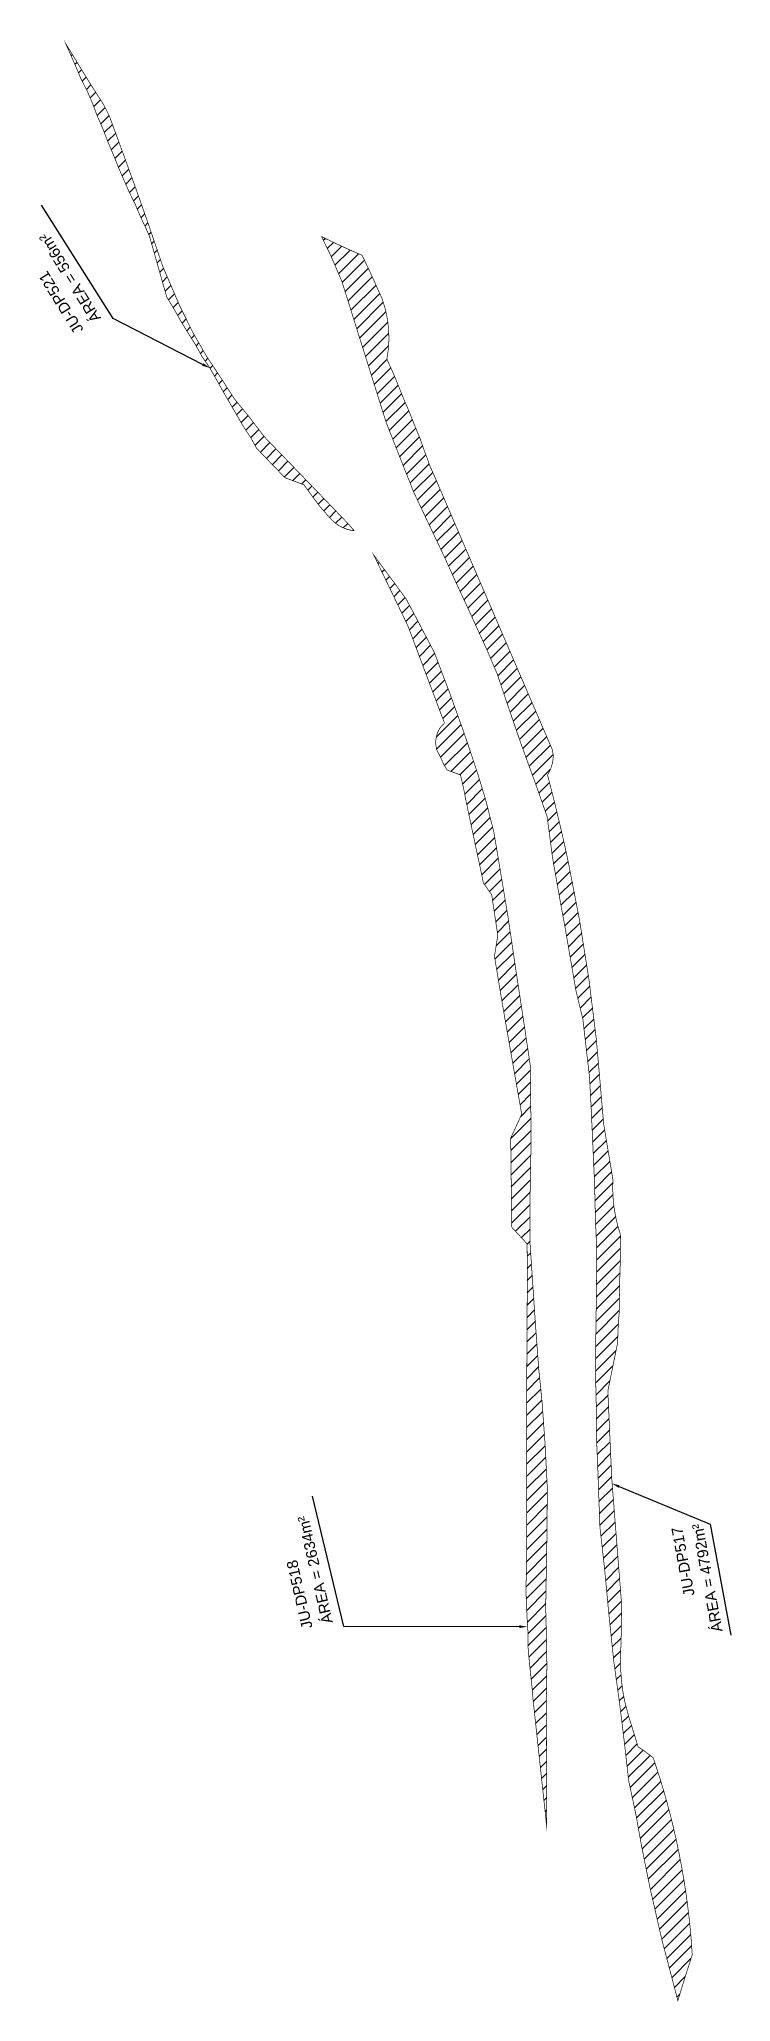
# Model space of a CAD drawing. Header units: metres. Extents: x 287051 to 328239, y 7396995 to 7466021.
# Drawn here: x 304689 to 304943, y 7438667 to 7439389 of the extents above; entities that cross this region are included whole.
import ezdxf

# ---------------------------------------------------------------- set-up
doc = ezdxf.new("R2010")
doc.units = ezdxf.units.M
doc.header["$LTSCALE"] = 10
doc.layers.add('DESAPROPRIAÇÃO', color=160, linetype='Continuous')
doc.layers.add('U-HZ-TEXTO-DESAP', color=2, linetype='Continuous')
doc.styles.add('ARIAL', font='arial.ttf')
pattern_1 = [(45, (0, 0), (-2.245064030267288, 2.245064030267288), [])]

msp = doc.modelspace()

# ---------------------------------------------------------------- texts
at = {"layer": 'U-HZ-TEXTO-DESAP', "style": 'ARIAL'}
for s, height, rotation, p in [('ÁREA = 556m²', 4, 121.8708978573662, (304711.6517178151, 7439286.281218391)), ('JU-DP521', 4, 121.8708978573662, (304705.2120049222, 7439282.100678055)), ('ÁREA = 2634m²', 4, 103.0488579326349, (304796.8238431111, 7438806.213259465, 1422)), ('ÁREA = 4792m²', 3.999999999999999, 100.5102633708316, (304940.233563364, 7438802.987824039)), ('JU-DP517', 3.999999999999999, 100.5102633708316, (304929.9651420005, 7438816.254103021)), ('JU-DP518', 4, 103.0488579326349, (304789.3797254516, 7438804.333915986, 1422))]:
    msp.add_text(s, height=height, rotation=rotation, dxfattribs=at).set_placement(p)

# ---------------------------------------------------------------- hatches: boundary and pattern name
at = {"layer": 'DESAPROPRIAÇÃO', "transparency": 33554687}
h = msp.add_hatch(dxfattribs=at)
h.set_pattern_fill('ANSI31', color=256)
h.set_pattern_definition(pattern_1)
edge = h.paths.add_edge_path()
edge.add_line((304795.622016915, 7439310.187044685), (304792.5818067419, 7439316.298105396))
edge.add_arc((304910.0059174062, 7439550.70744666), 262.1758208472187, 243.3920553818016, 247.0041308286031)
edge.add_line((304807.5830626897, 7439309.365946149), (304810.5316548058, 7439303.095121454))
edge.add_line((304810.5316548058, 7439303.095121454), (304812.6738436125, 7439298.401857998))
edge.add_line((304812.6738436125, 7439298.401857998), (304814.9789835521, 7439293.198436427))
edge.add_arc((304776.3049608999, 7439279.172454438), 41.13888913002537, 3.2632761859383095, 19.934286335702723, ccw=False)
edge.add_arc((304776.3049609069, 7439279.17245444), 41.13888912295216, -11.240267528650804, 3.2632761839021214, ccw=False)
edge.add_line((304816.6547405203, 7439271.15350916), (304818.8863096974, 7439266.285986013))
edge.add_line((304818.8863096974, 7439266.285986013), (304820.9070951653, 7439261.392029509))
edge.add_line((304820.9070951653, 7439261.392029509), (304822.8100570282, 7439256.618447552))
edge.add_line((304822.8100570282, 7439256.618447552), (304824.8591072282, 7439251.880905539))
edge.add_line((304824.8591072282, 7439251.880905539), (304826.7954297535, 7439247.028758458))
edge.add_line((304826.7954297535, 7439247.028758458), (304828.8154215005, 7439242.140349157))
edge.add_line((304828.8154215005, 7439242.140349157), (304830.5425313509, 7439237.167107209))
edge.add_line((304830.5425313509, 7439237.167107209), (304831.6956275814, 7439234.222305011))
edge.add_line((304831.6956275814, 7439234.222305011), (304832.2888691065, 7439232.302763035))
edge.add_line((304832.2888691065, 7439232.302763035), (304834.3672698489, 7439227.683413089))
edge.add_line((304834.3672698489, 7439227.683413089), (304836.4280598598, 7439222.848544802))
edge.add_line((304836.4280598598, 7439222.848544802), (304838.432631236, 7439218.197765916))
edge.add_line((304838.432631236, 7439218.197765916), (304840.529205392, 7439213.333532627))
edge.add_line((304840.529205392, 7439213.333532627), (304842.5699565053, 7439208.598813622))
edge.add_line((304842.5699565053, 7439208.598813622), (304844.5437641839, 7439204.019409175))
edge.add_line((304844.5437641839, 7439204.019409175), (304846.586165191, 7439199.280862275))
edge.add_line((304846.586165191, 7439199.280862275), (304850.1887574747, 7439190.922536735))
edge.add_line((304850.1887574747, 7439190.922536735), (304852.5691723691, 7439185.399768396))
edge.add_line((304852.5691723691, 7439185.399768396), (304854.6664382244, 7439180.533930305))
edge.add_line((304854.6664382244, 7439180.533930305), (304856.8004875247, 7439175.582751442))
edge.add_line((304856.8004875247, 7439175.582751442), (304858.862575727, 7439170.798528546))
edge.add_line((304858.862575727, 7439170.798528546), (304860.1956540337, 7439167.705671632))
edge.add_line((304860.1956540337, 7439167.705671632), (304863.030199328, 7439161.129281505))
edge.add_line((304863.030199328, 7439161.129281505), (304864.8944851282, 7439156.803977284))
edge.add_line((304864.8944851282, 7439156.803977284), (304866.8091284524, 7439152.361839252))
edge.add_line((304866.8091284524, 7439152.361839252), (304868.973965281, 7439147.339230661))
edge.add_line((304868.973965281, 7439147.339230661), (304870.9324247335, 7439142.795435425))
edge.add_line((304870.9324247335, 7439142.795435425), (304871.7800785201, 7439140.828805361))
edge.add_line((304871.7800785201, 7439140.828805361), (304872.9124798774, 7439138.201536317))
edge.add_line((304872.9124798774, 7439138.201536317), (304874.800500258, 7439133.821165817))
edge.add_line((304874.800500258, 7439133.821165817), (304876.0366299701, 7439130.953238023))
edge.add_line((304876.0366299701, 7439130.953238023), (304876.3063997331, 7439130.327348851))
edge.add_line((304876.3063997331, 7439130.327348851), (304876.5171086705, 7439129.8384859))
edge.add_line((304876.5171086705, 7439129.8384859), (304876.6163458566, 7439129.60824705))
edge.add_line((304876.6163458566, 7439129.60824705), (304876.7172384323, 7439129.374167552))
edge.add_line((304876.7172384323, 7439129.374167552), (304876.8468638512, 7439129.073425374))
edge.add_line((304876.8468638512, 7439129.073425374), (304877.042295579, 7439128.62000687))
edge.add_line((304877.042295579, 7439128.62000687), (304877.2006765002, 7439128.252549442))
edge.add_line((304877.2006765002, 7439128.252549442), (304877.3971442136, 7439127.796727362))
edge.add_line((304877.3971442136, 7439127.796727362), (304877.5509498239, 7439127.43988505))
edge.add_line((304877.5509498239, 7439127.43988505), (304877.9050808151, 7439125.453443628))
edge.add_line((304877.9050808151, 7439125.453443628), (304877.9016428827, 7439125.14335844))
edge.add_line((304877.9016428827, 7439125.14335844), (304877.8885457948, 7439124.773562456))
edge.add_line((304877.8885457948, 7439124.773562456), (304877.8666382916, 7439124.417189308))
edge.add_line((304877.8666382916, 7439124.417189308), (304877.8294847248, 7439124.00126159))
edge.add_line((304877.8294847248, 7439124.00126159), (304877.7901562661, 7439123.664191912))
edge.add_line((304877.7901562661, 7439123.664191912), (304877.750225331, 7439123.3779718))
edge.add_line((304877.750225331, 7439123.3779718), (304877.6989837206, 7439123.061289797))
edge.add_line((304877.6989837206, 7439123.061289797), (304877.6230959193, 7439122.659151667))
edge.add_line((304877.6230959193, 7439122.659151667), (304877.5500429334, 7439122.322158946))
edge.add_line((304877.5500429334, 7439122.322158946), (304877.4463140448, 7439121.900698639))
edge.add_line((304877.4463140448, 7439121.900698639), (304877.3662710164, 7439121.60882615))
edge.add_line((304877.3662710164, 7439121.60882615), (304877.2878297964, 7439121.344364516))
edge.add_line((304877.2878297964, 7439121.344364516), (304877.2147857607, 7439121.113837083))
edge.add_line((304877.2147857607, 7439121.113837083), (304877.1467783671, 7439120.910762846))
edge.add_line((304877.1467783671, 7439120.910762846), (304877.0399857824, 7439120.61094977))
edge.add_line((304877.0399857824, 7439120.61094977), (304876.8466654015, 7439120.116273668))
edge.add_line((304876.8466654015, 7439120.116273668), (304876.6257950329, 7439119.609886228))
edge.add_line((304876.6257950329, 7439119.609886228), (304876.3871907069, 7439119.116732989))
edge.add_line((304876.3871907069, 7439119.116732989), (304876.106624506, 7439118.592587501))
edge.add_line((304876.106624506, 7439118.592587501), (304875.794136948, 7439118.064905156))
edge.add_arc((304257.3872913982, 7438953.604715107), 639.9016961486215, 13.37398706551528, 14.892632257011712, ccw=False)
edge.add_arc((304245.1863032716, 7438950.782901576), 652.4245131807248, 11.987336561867892, 13.367235850090196, ccw=False)
edge.add_arc((304256.7300082061, 7438953.518828589), 640.5643566152032, 6.001999472855687, 11.962408865287387, ccw=False)
edge.add_line((304893.7829492331, 7439020.498267933), (304896.4815018129, 7438989.474099073))
edge.add_line((304896.4815018129, 7438989.474099073), (304898.9600583518, 7438974.563644117))
edge.add_line((304898.9600583518, 7438974.563644117), (304899.8833040936, 7438969.009599322))
edge.add_arc((304953.3917067049, 7438966.095905013), 53.58767362501264, 176.8831497600106, 182.6739855958319)
edge.add_arc((304953.3917066421, 7438966.095905015), 53.58767356232557, 182.6739856009542, 189.2087907787328)
edge.add_line((304900.4946858498, 7438957.520128134), (304901.0829135492, 7438954.458511708))
edge.add_arc((304953.3917065479, 7438966.095904992), 53.58767346533983, 192.5426028360058, 198.8294538847269)
edge.add_line((304902.6718594818, 7438948.80036045), (304902.5705273289, 7438943.022503103))
edge.add_line((304902.5705273289, 7438943.022503103), (304902.5496570014, 7438937.847693576))
edge.add_line((304902.5496570014, 7438937.847693576), (304902.3956392801, 7438933.05056262))
edge.add_line((304902.3956392801, 7438933.05056262), (304902.3048146477, 7438927.871833511))
edge.add_line((304902.3048146477, 7438927.871833511), (304902.1674836113, 7438920.041356061))
edge.add_line((304902.1674836113, 7438920.041356061), (304901.9430446964, 7438917.508863981))
edge.add_line((304901.9430446964, 7438917.508863981), (304901.6861160892, 7438912.697689423))
edge.add_line((304901.6861160892, 7438912.697689423), (304901.6377174798, 7438909.311370824))
edge.add_line((304901.6377174798, 7438909.311370824), (304900.1799589541, 7438902.112547384))
edge.add_line((304900.1799589541, 7438902.112547384), (304899.3471769826, 7438898.000034733))
edge.add_line((304899.3471769826, 7438898.000034733), (304897.9950079175, 7438891.322641879))
edge.add_line((304897.9950079175, 7438891.322641879), (304898.3564750488, 7438883.203200101))
edge.add_line((304898.3564750488, 7438883.203200101), (304898.5587533792, 7438878.659530748))
edge.add_line((304898.5587533792, 7438878.659530748), (304898.7958996863, 7438873.332640782))
edge.add_line((304898.7958996863, 7438873.332640782), (304899.0370710343, 7438867.915338492))
edge.add_line((304899.0370710343, 7438867.915338492), (304899.4256716301, 7438859.18641229))
edge.add_line((304899.4256716301, 7438859.18641229), (304900.7654560387, 7438842.079366667))
edge.add_line((304900.7654560387, 7438842.079366667), (304902.0139539626, 7438826.137913098))
edge.add_line((304902.0139539626, 7438826.137913098), (304903.0907981892, 7438812.388220838))
edge.add_line((304903.0907981892, 7438812.388220838), (304903.0199686125, 7438808.614316139))
edge.add_line((304903.0199686125, 7438808.614316139), (304902.9316883279, 7438803.910611881))
edge.add_line((304902.9316883279, 7438803.910611881), (304902.8757444124, 7438798.999927595))
edge.add_line((304902.8757444124, 7438798.999927595), (304902.6361705424, 7438793.983148026))
edge.add_arc((304957.2985234245, 7438791.834625167), 54.70456080697453, 177.7491280423865, 182.4985886399172)
edge.add_line((304902.645970476, 7438789.449791987), (304903.0130960546, 7438785.015371436))
edge.add_arc((304948.6192544689, 7438788.325298747), 45.72611184116309, 184.1510389561284, 190.0119265385037)
edge.add_arc((304970.6465237304, 7438791.510426935), 67.97521681359494, 189.4278875274268, 193.1922170314274)
edge.add_line((304904.4651788218, 7438775.997216856), (304905.6748102006, 7438771.543200203))
edge.add_line((304905.6748102006, 7438771.543200203), (304907.1177200837, 7438766.905535948))
edge.add_line((304907.1177200837, 7438766.905535948), (304908.5922223309, 7438762.114957046))
edge.add_line((304908.5922223309, 7438762.114957046), (304909.1406922048, 7438760.343377234))
edge.add_arc((304877.9591590606, 7438711.340696677), 58.08227536062395, 50.77920890973121, 57.53046456664828, ccw=False)
edge.add_line((304914.6851897452, 7438756.337911937), (304917.1376590502, 7438748.84903469))
edge.add_line((304917.1376590502, 7438748.84903469), (304918.6204198697, 7438743.929708825))
edge.add_line((304918.6204198697, 7438743.929708825), (304919.9210358785, 7438739.263746038))
edge.add_line((304919.9210358785, 7438739.263746038), (304921.1070732233, 7438734.808952585))
edge.add_line((304921.1070732233, 7438734.808952585), (304922.1997216693, 7438730.355322911))
edge.add_line((304922.1997216693, 7438730.355322911), (304923.2324418844, 7438725.817126052))
edge.add_line((304923.2324418844, 7438725.817126052), (304924.3549774169, 7438720.424632295))
edge.add_line((304924.3549774169, 7438720.424632295), (304925.2126980867, 7438715.886103543))
edge.add_line((304925.2126980867, 7438715.886103543), (304925.8782364828, 7438712.037862677))
edge.add_line((304925.8782364828, 7438712.037862677), (304926.7761998745, 7438706.23129866))
edge.add_line((304926.7761998745, 7438706.23129866), (304927.346729192, 7438702.030914773))
edge.add_line((304927.346729192, 7438702.030914773), (304927.9881117248, 7438696.587755452))
edge.add_arc((304655.1449497769, 7438667.197257877), 274.4215595929848, 3.484358534600119, 6.148159277586899, ccw=False)
edge.add_line((304929.0592211331, 7438683.875516684), (304926.081683839, 7438674.495099663))
edge.add_line((304926.081683839, 7438674.495099663), (304923.7573148235, 7438666.982988385))
edge.add_line((304923.7573148235, 7438666.982988385), (304917.9354568628, 7438689.142274393))
edge.add_line((304917.9354568628, 7438689.142274393), (304913.5329079878, 7438708.329378115))
edge.add_line((304913.5329079878, 7438708.329378115), (304910.4085881686, 7438723.774852376))
edge.add_line((304910.4085881686, 7438723.774852376), (304908.2929363993, 7438735.608776741))
edge.add_line((304908.2929363993, 7438735.608776741), (304905.6748101282, 7438747.850940371))
edge.add_line((304905.6748101282, 7438747.850940371), (304904.2646810408, 7438760.399241251))
edge.add_line((304904.2646810408, 7438760.399241251), (304902.3137100138, 7438776.45172599))
edge.add_line((304902.3137100138, 7438776.45172599), (304900.163696052, 7438791.958827252))
edge.add_line((304900.163696052, 7438791.958827252), (304898.2776051884, 7438810.145330799))
edge.add_line((304898.2776051884, 7438810.145330799), (304896.8245976855, 7438825.608981008))
edge.add_line((304896.8245976855, 7438825.608981008), (304895.0656572781, 7438841.323242895))
edge.add_line((304895.0656572781, 7438841.323242895), (304894.8314818294, 7438847.953335575))
edge.add_line((304894.8314818294, 7438847.953335575), (304894.3016800107, 7438862.431560137))
edge.add_line((304894.3016800107, 7438862.431560137), (304893.7563462676, 7438875.504788234))
edge.add_line((304893.7563462676, 7438875.504788234), (304893.8001596004, 7438882.535292619))
edge.add_line((304893.8001596004, 7438882.535292619), (304893.5723074074, 7438892.966386159))
edge.add_line((304893.5723074074, 7438892.966386159), (304893.5234410825, 7438908.603924275))
edge.add_line((304893.5234410825, 7438908.603924275), (304893.7451150343, 7438924.084727013))
edge.add_line((304893.7451150343, 7438924.084727013), (304893.9219495142, 7438942.47479445))
edge.add_line((304893.9219495142, 7438942.47479445), (304893.4096630052, 7438955.085662726))
edge.add_line((304893.4096630052, 7438955.085662726), (304893.0972033267, 7438968.240921469))
edge.add_line((304893.0972033267, 7438968.240921469), (304892.3862774723, 7438983.840869829))
edge.add_line((304892.3862774723, 7438983.840869829), (304891.798226238, 7438996.647337612))
edge.add_line((304891.798226238, 7438996.647337612), (304891.2237597947, 7439007.150840599))
edge.add_line((304891.2237597947, 7439007.150840599), (304888.7907296887, 7439028.272436579))
edge.add_line((304888.7907296887, 7439028.272436579), (304887.6957162047, 7439032.772191023))
edge.add_line((304887.6957162047, 7439032.772191023), (304886.2654919152, 7439038.641673204))
edge.add_line((304886.2654919152, 7439038.641673204), (304882.392918625, 7439061.171832099))
edge.add_line((304882.392918625, 7439061.171832099), (304880.1964064822, 7439073.146488898))
edge.add_line((304880.1964064822, 7439073.146488898), (304878.080175623, 7439085.135853883))
edge.add_line((304878.080175623, 7439085.135853883), (304877.6164303116, 7439087.840661743))
edge.add_line((304877.6164303116, 7439087.840661743), (304875.6449468958, 7439102.824351603))
edge.add_line((304875.6449468958, 7439102.824351603), (304872.0880953614, 7439112.918408144))
edge.add_line((304872.0880953614, 7439112.918408144), (304868.7050737629, 7439122.231014001))
edge.add_line((304868.7050737629, 7439122.231014001), (304866.1091472256, 7439129.37694552))
edge.add_line((304866.1091472256, 7439129.37694552), (304860.9065465312, 7439144.480117252))
edge.add_line((304860.9065465312, 7439144.480117252), (304857.2725415879, 7439155.299127478))
edge.add_line((304857.2725415879, 7439155.299127478), (304853.2364507014, 7439164.729575562))
edge.add_line((304853.2364507014, 7439164.729575562), (304847.9946653742, 7439176.222455223))
edge.add_line((304847.9946653742, 7439176.222455223), (304842.0005060083, 7439189.206550395))
edge.add_line((304842.0005060083, 7439189.206550395), (304837.9488345829, 7439198.132497792))
edge.add_line((304837.9488345829, 7439198.132497792), (304831.5455113774, 7439211.637280344))
edge.add_line((304831.5455113774, 7439211.637280344), (304826.5568903451, 7439222.189466894))
edge.add_line((304826.5568903451, 7439222.189466894), (304821.9145106506, 7439233.878275542))
edge.add_line((304821.9145106506, 7439233.878275542), (304821.849194869, 7439234.04273078))
edge.add_line((304821.849194869, 7439234.04273078), (304816.5172621782, 7439247.594348287))
edge.add_line((304816.5172621782, 7439247.594348287), (304813.8690802911, 7439255.953971729))
edge.add_line((304813.8690802911, 7439255.953971729), (304809.3460279879, 7439270.434117883))
edge.add_line((304809.3460279879, 7439270.434117883), (304806.1839011027, 7439280.416521529))
edge.add_line((304806.1839011027, 7439280.416521529), (304803.2785436226, 7439289.730904263))
edge.add_line((304803.2785436226, 7439289.730904263), (304800.1173129521, 7439299.789500047))
edge.add_line((304800.1173129521, 7439299.789500047), (304795.622016915, 7439310.187044685))
h = msp.add_hatch(dxfattribs=at)
h.set_pattern_fill('ANSI31', color=256)
h.set_pattern_definition(pattern_1)
h.paths.add_polyline_path([(304818.3730083138, 7439190.215107653), (304823.8409636992, 7439182.749004999), (304827.2515642137, 7439176.305361436), (304831.6271550295, 7439167.981335524), (304834.0685289326, 7439163.336920522), (304839.6318395553, 7439148.708693319), (304844.8885193295, 7439134.128015483), (304849.8731044433, 7439119.30983771), (304852.9444378142, 7439109.251438532), (304856.0144067011, 7439097.233961823), (304857.0159746212, 7439091.298413967), (304857.8633143249, 7439086.276862015), (304861.1079625005, 7439066.798444484), (304864.2046710214, 7439045.919703269), (304864.807333208, 7439041.954296019), (304867.1408536848, 7439026.623997984), (304869.4636119237, 7439011.066659127), (304869.7644075309, 7438984.33106299), (304869.3876038537, 7438963.575243685), (304869.3557654972, 7438945.920984825), (304869.8780215686, 7438937.979104685), (304871.2984031262, 7438916.681229359), (304872.5498540877, 7438899.646870757), (304873.1435769832, 7438893.681245654), (304873.8197422724, 7438886.88725358), (304874.8481432723, 7438872.49109327), (304875.6918124271, 7438856.507640861), (304875.6436870009, 7438841.205609034), (304875.3833442943, 7438826.470153671), (304875.1208667458, 7438811.629293988), (304875.3636710895, 7438802.389045017), (304875.5672169341, 7438790.37212319), (304875.38408005, 7438777.419226504), (304875.4932149464, 7438731.152642235), (304870.5025263719, 7438777.488245233), (304870.1021393355, 7438782.221601648), (304869.5776328057, 7438787.080251778), (304869.0506282312, 7438792.266574893), (304868.5882173335, 7438797.545730717), (304868.5911290713, 7438802.658077316), (304868.2735090338, 7438807.836526114), (304868.0686832467, 7438812.656231925), (304867.8683103769, 7438817.484629637), (304867.9932289073, 7438824.626426714), (304868.1385807126, 7438832.9364276), (304868.0846218062, 7438883.116434379), (304868.1496547448, 7438894.933373326), (304868.3584472318, 7438933.085269007), (304868.2896338545, 7438945.521953545), (304867.3292145475, 7438946.555022832), (304866.5040813086, 7438947.44257247), (304865.4504550783, 7438948.575899228), (304864.5182229324, 7438949.578649164), (304863.876102013, 7438950.269342694), (304863.3626472243, 7438950.821637268), (304862.8588361631, 7438951.363558626), (304862.677285614, 7438951.630566249), (304862.607289157, 7438951.994706479), (304862.6032552898, 7438952.363843559), (304862.5991793601, 7438952.736829761), (304862.595066076, 7438953.113234251), (304862.5909201886, 7438953.49262224), (304862.586746487, 7438953.8745555), (304862.5835486876, 7438954.167184461), (304862.5753820285, 7438954.914511177), (304862.5423622701, 7438957.936132053), (304862.4836364827, 7438963.310098244), (304862.4394195803, 7438967.356363934), (304862.4061726709, 7438970.398771289), (304862.3668371849, 7438973.998341109), (304862.3284803081, 7438977.508358911), (304862.2530829691, 7438984.407930106), (304864.7127276575, 7438989.775041417), (304866.2959123718, 7438993.229657698), (304865.5554646889, 7438997.44650195), (304864.7285352403, 7439002.155859239), (304863.8265098971, 7439007.292887109), (304862.8286036716, 7439012.975955918), (304862.1351593564, 7439016.925116329), (304860.5921068087, 7439025.712789538), (304859.8654570567, 7439029.851054673), (304858.8834516298, 7439035.596304295), (304858.0581459289, 7439040.560211441), (304857.8080493116, 7439042.06444967), (304857.1935550934, 7439045.760404075), (304856.2548036519, 7439051.4066452), (304857.5090777149, 7439058.96832673), (304857.1739241673, 7439061.203159767), (304855.2519450741, 7439074.019083711), (304852.200384418, 7439078.321132486), (304850.9753147687, 7439084.260556945), (304849.800349265, 7439089.659364666), (304848.6432569991, 7439095.125693251), (304847.9916838938, 7439098.203851145), (304846.8842441222, 7439103.435611704), (304845.8921501676, 7439108.122456223), (304844.9238708678, 7439113.078859509), (304843.8445616206, 7439117.804587455), (304843.7890315388, 7439118.081636968), (304838.824702392, 7439119.934651149), (304837.6098779671, 7439121.966059529), (304836.4846377965, 7439124.506832322), (304836.3115597896, 7439124.845004185), (304836.1385338295, 7439125.183074355), (304835.910383061, 7439125.628851215), (304835.7934601423, 7439125.857303357), (304835.6218224484, 7439126.192661037), (304835.4510563829, 7439126.526315668), (304835.2813648632, 7439126.857870776), (304835.1129495224, 7439127.186932398), (304834.9460104774, 7439127.51310953), (304834.9117924138, 7439127.919516444), (304834.8328700424, 7439128.293165953), (304834.7687824738, 7439128.670860402), (304834.7197850553, 7439129.051925533), (304834.6772817816, 7439129.583302657), (304834.6590345115, 7439129.811430543), (304834.6653243331, 7439130.208307851), (304834.6779674392, 7439130.586253305), (304834.7056263913, 7439130.963971877), (304834.781114798, 7439131.566028635), (304834.8059945672, 7439131.715918004), (304834.9660271317, 7439132.458518211), (304835.0681135516, 7439132.824567742), (304835.1663524307, 7439133.176821211), (304835.2656886189, 7439133.533009283), (304835.4602330053, 7439133.893551687), (304835.6186630054, 7439134.2379748), (304835.7717667331, 7439134.570818722), (304835.926503495, 7439134.907212823), (304836.0809341335, 7439135.242941418), (304836.3817144246, 7439135.539896617), (304836.6027155859, 7439135.84366988), (304836.8191588401, 7439136.141178153), (304837.6142968792, 7439136.935641485), (304837.8647797115, 7439137.208780526), (304824.3509407231, 7439173.117937483), (304811.8415684401, 7439199.047413295)])

# ---------------------------------------------------------------- linework, layer by layer
at = {"layer": 'DESAPROPRIAÇÃO', "linetype": 'Continuous', "transparency": 33554687}
for p, q in [((304699.1113169827, 7439385.90630235), (304699.2527629901, 7439386.047748357)), ((304700.4825790538, 7439382.78743636), (304700.9549589679, 7439383.259816274)), ((304701.8538411246, 7439379.66857037), (304702.6571549443, 7439380.47188419)), ((304703.1855580853, 7439376.510159271), (304704.3593509211, 7439377.683952106)), ((304704.5829099598, 7439373.417383085), (304706.0615468989, 7439374.896020024)), ((304706.1043974422, 7439370.448742507), (304707.7784073749, 7439372.122752439)), ((304707.4851392293, 7439367.339356232), (304709.5289743678, 7439369.383191371)), ((304708.7829478537, 7439364.147036796), (304711.2795413616, 7439366.643630305)), ((304710.0102825435, 7439360.884243426), (304712.9551249873, 7439363.82908587)), ((304711.3693161397, 7439357.753148962), (304714.453269776, 7439360.837102599)), ((304712.6751946863, 7439354.568899449), (304715.6718004383, 7439357.565505201)), ((304713.9296932612, 7439351.333269962), (304716.8787138569, 7439354.282290557)), ((304715.2711068839, 7439348.184555525), (304718.0856272755, 7439350.999075916)), ((304716.5805259468, 7439345.003846527), (304719.2925406941, 7439347.715861274)), ((304717.8685551817, 7439341.801747702), (304720.4916345701, 7439344.42482709)), ((304719.2186439447, 7439338.661708403), (304721.6875950852, 7439341.130659545)), ((304720.5828341306, 7439335.535770529), (304722.8835556009, 7439337.836492)), ((304721.9625680703, 7439332.425376409), (304724.0795161156, 7439334.542324454)), ((304723.4458815381, 7439329.418561815), (304725.2594484682, 7439331.232128746)), ((304724.8431011527, 7439326.32565337), (304726.4273693287, 7439327.909921546)), ((304726.1823557639, 7439323.17477992), (304727.5952901891, 7439324.587714345)), ((304727.624537094, 7439320.126833189), (304728.7632110501, 7439321.265507147)), ((304729.0103888353, 7439317.022556871), (304729.9134905306, 7439317.925658567)), ((304730.1035634996, 7439313.625603475), (304731.0531995073, 7439314.575239482)), ((304731.0955246077, 7439310.127436522), (304732.1929084845, 7439311.2248204)), ((304732.0874857143, 7439306.629269568), (304733.3326174621, 7439307.874401316)), ((304733.0794468219, 7439303.131102616), (304734.5156828207, 7439304.567338614)), ((304734.0714079291, 7439299.632935662), (304735.8623822229, 7439301.423909956)), ((304735.0633690367, 7439296.134768709), (304737.2090816251, 7439298.280481298)), ((304736.3439913532, 7439292.925262965), (304738.5557810268, 7439295.137052638)), ((304738.0219755536, 7439290.113119105), (304739.902480429, 7439291.993623979)), ((304739.6607725499, 7439287.26178804), (304741.3432793156, 7439288.944294807)), ((304741.2985714213, 7439284.409458851), (304742.8280272605, 7439285.93891469)), ((304743.0041388292, 7439281.624898199), (304744.3127752054, 7439282.933534576)), ((304744.7276737373, 7439278.858305046), (304745.8498754543, 7439279.980506764)), ((304746.4480721219, 7439276.088575371), (304747.4876590581, 7439277.128162306)), ((304748.0536846821, 7439273.20405987), (304749.1254426609, 7439274.275817849)), ((304749.7833810295, 7439270.443628157), (304750.8203314235, 7439271.480578551)), ((304751.601103839, 7439267.771222906), (304752.605551552, 7439268.775670619)), ((304753.2232615524, 7439264.903252559), (304754.3907716805, 7439266.070762686)), ((304754.8466240205, 7439262.036486967), (304756.1666726517, 7439263.356535597)), ((304756.4721839204, 7439259.171918806), (304757.9234683365, 7439260.623203222)), ((304758.1150153377, 7439256.324622162), (304759.6802640199, 7439257.889870845)), ((304759.757846754, 7439253.477325519), (304761.5767647782, 7439255.296243543)), ((304761.4006781713, 7439250.630028875), (304763.6032429272, 7439252.832593631)), ((304763.0435095886, 7439247.782732232), (304765.6297210767, 7439250.36894372)), ((304764.7653303081, 7439245.01442489), (304767.5801264611, 7439247.829221044)), ((304766.5556054004, 7439242.314571923), (304769.517621669, 7439245.27658819)), ((304768.1417006096, 7439239.410539072), (304771.4551168787, 7439242.723955341)), ((304770.1150793256, 7439236.893789726), (304773.6543016583, 7439240.433012059)), ((304772.3221511152, 7439234.610733456), (304775.8632743084, 7439238.15185665)), ((304774.5292229056, 7439232.327677186), (304778.0722469604, 7439235.87070124)), ((304776.7362946961, 7439230.044620916), (304780.2761724391, 7439233.584498659)), ((304778.9433664856, 7439227.761564644), (304782.4797891513, 7439231.29798731)), ((304782.0971464482, 7439226.425216546), (304784.6834058641, 7439229.011475962)), ((304785.360878495, 7439225.198820533), (304786.8870225763, 7439226.724964614)), ((304787.5779261966, 7439222.925740174), (304789.0906392895, 7439224.438453266)), ((304789.4739751574, 7439220.331661073), (304791.2923403983, 7439222.150026316)), ((304791.3954439671, 7439217.763001824), (304793.491253505, 7439219.858811362)), ((304793.4319753549, 7439215.309405151), (304795.6901666112, 7439217.567596408)), ((304795.5316849248, 7439212.918986659), (304797.8890797175, 7439215.276381452)), ((304797.8186103483, 7439210.715784023), (304800.0879928232, 7439212.985166498)), ((304800.6436532829, 7439209.050698897), (304802.2869059299, 7439210.693951544)), ((304804.1329250485, 7439208.049842602), (304804.3815256855, 7439208.298443239))]:
    msp.add_line(p, q, dxfattribs=at)
at = {"layer": 'DESAPROPRIAÇÃO', "transparency": 33554687}
msp.add_line((304802.7344763985, 7439210.227593802), (304802.7344763985, 7439210.227593802), dxfattribs=at)
at = {"layer": 'DESAPROPRIAÇÃO', "transparency": 33554687, "const_width": 0.25, "flags": 128}
for points in [[(304698.525219452, 7439387.239351438), (304707.2476931323, 7439372.953297104), (304712.5100930529, 7439364.717870527), (304714.5130308978, 7439360.717752134), (304719.637809346, 7439346.77661321), (304724.5918358974, 7439333.131184894), (304729.2008107799, 7439320.020733614), (304734.2336020747, 7439305.225763723), (304740.3312149108, 7439290.99288376), (304745.2896024692, 7439280.956271535), (304750.1288794426, 7439272.528244279), (304755.590694629, 7439264.252678155), (304760.5269772772, 7439256.57250151), (304765.9237345834, 7439250.011502733), (304771.5249715081, 7439242.631922482), (304778.1995924005, 7439235.739194524), (304790.3968052486, 7439223.08315256), (304802.7344763985, 7439210.227593802), (304804.6502050173, 7439207.98374538), (304804.6235796189, 7439207.986225177), (304804.1626968805, 7439208.045011614), (304803.7040787258, 7439208.119430237), (304803.2482552081, 7439208.209395038), (304802.7957531566, 7439208.314802038), (304802.3470955517, 7439208.435529409), (304801.9028009391, 7439208.57143762), (304801.4633828224, 7439208.722369594), (304801.0293490593, 7439208.888150889), (304800.601201296, 7439209.068589903), (304800.1794343702, 7439209.263478081), (304799.7645357437, 7439209.472590186), (304799.3569849414, 7439209.695684538), (304798.9572529994, 7439209.932503282), (304798.5658019125, 7439210.182772715), (304798.1830841042, 7439210.446203585), (304797.8095419098, 7439210.72249143), (304797.4456070567, 7439211.011316924), (304797.0917001646, 7439211.31234625), (304796.7482302698, 7439211.625231494), (304796.4155943404, 7439211.94961103), (304796.0941768275, 7439212.285109949), (304795.7843492153, 7439212.631340501), (304792.0765166142, 7439216.852529821), (304788.9807097892, 7439220.991068421), (304786.142815838, 7439224.904995909), (304779.1730260556, 7439227.523998416), (304768.7385982636, 7439238.317659912), (304766.5203603149, 7439242.379103288), (304763.8330877589, 7439246.414263592), (304756.3547618919, 7439259.375430466), (304753.9025286636, 7439263.70231019), (304751.5597158632, 7439267.844396731), (304748.7421588664, 7439271.967202047), (304746.2687213225, 7439276.410782716), (304743.6625642544, 7439280.549933046), (304740.9890705939, 7439284.914759211), (304738.5089366688, 7439289.297018032), (304735.6379379373, 7439294.108542151), (304729.3943428911, 7439316.12668147), (304728.2127071751, 7439318.883777938), (304726.0507617641, 7439323.452894393), (304724.1020609901, 7439328.08842493), (304721.8971616403, 7439332.557961337), (304719.8031380653, 7439337.302290743), (304717.7687305185, 7439342.033920114), (304715.8768609052, 7439346.762662683), (304713.8798352603, 7439351.450302178), (304712.0500821063, 7439356.187203222), (304710.0241024115, 7439360.847504162), (304708.2252249078, 7439365.629708754), (304706.3278984228, 7439370.012659999), (304704.0243166386, 7439374.507278873), (304702.0443014745, 7439379.235377971)], [(304818.3730083138, 7439190.215107653), (304823.8409636992, 7439182.749004999), (304827.2515642137, 7439176.305361436), (304831.6271550295, 7439167.981335524), (304834.0685289326, 7439163.336920522), (304839.6318395553, 7439148.708693319), (304844.8885193295, 7439134.128015483), (304849.8731044433, 7439119.30983771), (304852.9444378142, 7439109.251438532), (304856.0144067011, 7439097.233961823), (304857.0159746212, 7439091.298413967), (304857.8633143249, 7439086.276862015), (304861.1079625005, 7439066.798444484), (304864.2046710214, 7439045.919703269), (304864.807333208, 7439041.954296019), (304867.1408536848, 7439026.623997984), (304869.4636119237, 7439011.066659127), (304869.7644075309, 7438984.33106299), (304869.3876038537, 7438963.575243685), (304869.3557654972, 7438945.920984825), (304869.8780215686, 7438937.979104685), (304871.2984031262, 7438916.681229359), (304872.5498540877, 7438899.646870757), (304873.1435769832, 7438893.681245654), (304873.8197422724, 7438886.88725358), (304874.8481432723, 7438872.49109327), (304875.6918124271, 7438856.507640861), (304875.6436870009, 7438841.205609034), (304875.3833442943, 7438826.470153671), (304875.1208667458, 7438811.629293988), (304875.3636710895, 7438802.389045017), (304875.5672169341, 7438790.37212319), (304875.38408005, 7438777.419226504), (304875.4932149464, 7438731.152642235), (304870.5025263719, 7438777.488245233), (304870.1021393355, 7438782.221601648), (304869.5776328057, 7438787.080251778), (304869.0506282312, 7438792.266574893), (304868.5882173335, 7438797.545730717), (304868.5911290713, 7438802.658077316), (304868.2735090338, 7438807.836526114), (304868.0686832467, 7438812.656231925), (304867.8683103769, 7438817.484629637), (304867.9932289073, 7438824.626426714), (304868.1385807126, 7438832.9364276), (304868.0846218062, 7438883.116434379), (304868.1496547448, 7438894.933373326), (304868.3584472318, 7438933.085269007), (304868.2896338545, 7438945.521953545), (304867.3292145475, 7438946.555022832), (304867.3292145475, 7438946.555022832), (304867.3292145475, 7438946.555022832), (304866.5040813087, 7438947.44257247), (304866.5040813087, 7438947.44257247), (304866.5040813086, 7438947.44257247), (304866.5040813086, 7438947.44257247), (304865.4504550783, 7438948.575899228), (304865.4504550783, 7438948.575899228), (304865.4504550783, 7438948.575899228), (304865.4504550783, 7438948.575899228), (304864.5182229324, 7438949.578649164), (304864.5182229324, 7438949.578649164), (304864.5182229324, 7438949.578649164), (304863.876102013, 7438950.269342694), (304863.876102013, 7438950.269342694), (304863.876102013, 7438950.269342694), (304863.3626472243, 7438950.821637268), (304863.3626472243, 7438950.821637268), (304863.3626472243, 7438950.821637268), (304862.8588361631, 7438951.363558626), (304862.677285614, 7438951.630566249), (304862.607289157, 7438951.994706479), (304862.6032552898, 7438952.363843559), (304862.5991793601, 7438952.736829761), (304862.595066076, 7438953.113234251), (304862.5909201886, 7438953.49262224), (304862.586746487, 7438953.8745555), (304862.5835486876, 7438954.167184461), (304862.5753820285, 7438954.914511177), (304862.5423622701, 7438957.936132053), (304862.4836364827, 7438963.310098244), (304862.4394195803, 7438967.356363934), (304862.4061726709, 7438970.398771289), (304862.3668371849, 7438973.998341109), (304862.3284803081, 7438977.508358911), (304862.2530829691, 7438984.407930106), (304864.7127276575, 7438989.775041417), (304866.2959123718, 7438993.229657698), (304865.5554646889, 7438997.44650195), (304864.7285352403, 7439002.155859239), (304863.8265098971, 7439007.292887109), (304862.8286036716, 7439012.975955918), (304862.1351593564, 7439016.925116329), (304860.5921068087, 7439025.712789538), (304859.8654570567, 7439029.851054673), (304858.8834516298, 7439035.596304295), (304858.0581459289, 7439040.560211441), (304857.8080493116, 7439042.06444967), (304857.1935550934, 7439045.760404075), (304856.2548036519, 7439051.4066452), (304857.5090777149, 7439058.96832673), (304857.1739241673, 7439061.203159767), (304855.2519450741, 7439074.019083711), (304852.200384418, 7439078.321132486), (304850.9753147687, 7439084.260556945), (304849.800349265, 7439089.659364666), (304848.6432569991, 7439095.125693251), (304847.9916838938, 7439098.203851145), (304846.8842441222, 7439103.435611704), (304845.8921501676, 7439108.122456223), (304844.9238708678, 7439113.078859509), (304843.8445616206, 7439117.804587455), (304843.7890315388, 7439118.081636968), (304838.824702392, 7439119.934651149), (304837.6098779671, 7439121.966059529), (304836.4846377965, 7439124.506832322), (304836.3115597896, 7439124.845004185), (304836.1385338295, 7439125.183074355), (304835.910383061, 7439125.628851215), (304835.7934601423, 7439125.857303357), (304835.6218224484, 7439126.192661037), (304835.4510563829, 7439126.526315668), (304835.2813648632, 7439126.857870776), (304835.1129495224, 7439127.186932398), (304834.9460104774, 7439127.51310953), (304834.9117924138, 7439127.919516444), (304834.8328700424, 7439128.293165953), (304834.7687824738, 7439128.670860402), (304834.7197850553, 7439129.051925533), (304834.6772817816, 7439129.583302657), (304834.6590345115, 7439129.811430543), (304834.6653243331, 7439130.208307851), (304834.6779674392, 7439130.586253305), (304834.7056263913, 7439130.963971877), (304834.781114798, 7439131.566028635), (304834.8059945672, 7439131.715918004), (304834.9660271317, 7439132.458518211), (304835.0681135516, 7439132.824567742), (304835.1663524307, 7439133.176821211), (304835.2656886189, 7439133.533009283), (304835.4602330053, 7439133.893551687), (304835.6186630054, 7439134.2379748), (304835.7717667331, 7439134.570818722), (304835.926503495, 7439134.907212823), (304836.0809341335, 7439135.242941418), (304836.3817144246, 7439135.539896617), (304836.6027155859, 7439135.84366988), (304836.8191588401, 7439136.141178153), (304836.8191588401, 7439136.141178153), (304836.8191588401, 7439136.141178153), (304836.8191588401, 7439136.141178153), (304837.6142968792, 7439136.935641485), (304837.8647797115, 7439137.208780526), (304824.3509407231, 7439173.117937483), (304811.8415684401, 7439199.047413295)]]:
    msp.add_lwpolyline(points, close=True, dxfattribs=at)
msp.add_lwpolyline([(304795.622016915, 7439310.187044685), (304792.5818067419, 7439316.298105396, 0.01576195744632121), (304807.5830626897, 7439309.365946149), (304810.5316548058, 7439303.095121454), (304812.6738436125, 7439298.401857998), (304814.9789835521, 7439293.198436427, -0.0728695733459766), (304817.3771436211, 7439281.514249768, -0.06336826317239733), (304816.6547405203, 7439271.15350916), (304818.8863096974, 7439266.285986013), (304820.9070951653, 7439261.392029509), (304822.8100570282, 7439256.618447552), (304824.8591072282, 7439251.880905539), (304826.7954297535, 7439247.028758458), (304828.8154215005, 7439242.140349157), (304830.5425313509, 7439237.167107209), (304831.6956275814, 7439234.222305011), (304832.2888691065, 7439232.302763035), (304834.3672698489, 7439227.683413089), (304836.4280598598, 7439222.848544802), (304838.432631236, 7439218.197765916), (304840.529205392, 7439213.333532627), (304842.5699565053, 7439208.598813622), (304844.5437641839, 7439204.019409175), (304846.586165191, 7439199.280862275), (304850.1887574747, 7439190.922536735), (304852.5691723691, 7439185.399768396), (304854.6664382244, 7439180.533930305), (304856.8004875247, 7439175.582751442), (304858.862575727, 7439170.798528546), (304860.1956540337, 7439167.705671632), (304863.030199328, 7439161.129281505), (304864.8944851282, 7439156.803977284), (304866.8091284524, 7439152.361839252), (304868.973965281, 7439147.339230661), (304870.9324247335, 7439142.795435425), (304871.7800785201, 7439140.828805361), (304872.9124798774, 7439138.201536317), (304874.800500258, 7439133.821165817), (304876.0366299701, 7439130.953238023), (304876.3063997331, 7439130.327348851), (304876.5171086705, 7439129.8384859), (304876.6163458566, 7439129.60824705), (304876.7172384323, 7439129.374167552), (304876.8468638512, 7439129.073425374), (304877.042295579, 7439128.62000687), (304877.2006765002, 7439128.252549442), (304877.3971442136, 7439127.796727362), (304877.5509498239, 7439127.43988505), (304877.9050808151, 7439125.453443628), (304877.9016428827, 7439125.14335844), (304877.8885457948, 7439124.773562456), (304877.8666382916, 7439124.417189308), (304877.8294847248, 7439124.00126159), (304877.7901562661, 7439123.664191912), (304877.750225331, 7439123.3779718), (304877.6989837206, 7439123.061289797), (304877.6230959193, 7439122.659151667), (304877.5500429334, 7439122.322158946), (304877.4463140448, 7439121.900698639), (304877.3662710164, 7439121.60882615), (304877.2878297964, 7439121.344364516), (304877.2147857607, 7439121.113837083), (304877.1467783671, 7439120.910762846), (304877.0399857824, 7439120.61094977), (304876.8466654015, 7439120.116273668), (304876.6257950329, 7439119.609886228), (304876.3871907069, 7439119.116732989), (304876.106624506, 7439118.592587501), (304875.794136948, 7439118.064905156, -0.006626436675943273), (304879.9354896915, 7439101.617962945, -0.006021019239115988), (304883.3837403643, 7439086.288534991, -0.02601305728290451), (304893.7829492331, 7439020.498267933), (304896.4815018129, 7438989.474099073), (304898.9600583518, 7438974.563644117), (304899.8833040936, 7438969.009599322, 0.02527266649867401), (304899.8623814786, 7438963.595883943, 0.02852119641439031), (304900.4946858498, 7438957.520128134), (304901.0829135492, 7438954.458511708, 0.02743844533196245), (304902.6718594818, 7438948.80036045), (304902.5705273289, 7438943.022503103), (304902.5496570014, 7438937.847693576), (304902.3956392801, 7438933.05056262), (304902.3048146477, 7438927.871833511), (304902.1674836113, 7438920.041356061), (304901.9430446964, 7438917.508863981), (304901.6861160892, 7438912.697689423), (304901.6377174798, 7438909.311370824), (304900.1799589541, 7438902.112547384), (304899.3471769826, 7438898.000034733), (304897.9950079175, 7438891.322641879), (304898.3564750488, 7438883.203200101), (304898.5587533792, 7438878.659530748), (304898.7958996863, 7438873.332640782), (304899.0370710343, 7438867.915338492), (304899.4256716301, 7438859.18641229), (304900.7654560387, 7438842.079366667), (304902.0139539626, 7438826.137913098), (304903.0907981892, 7438812.388220838), (304903.0199686125, 7438808.614316139), (304902.9316883279, 7438803.910611881), (304902.8757444124, 7438798.999927595), (304902.6361705424, 7438793.983148026, 0.02072639842230798), (304902.645970476, 7438789.449791987), (304903.0130960546, 7438785.015371436, 0.02557852250328057), (304903.589478811, 7438780.375669302, 0.01642646319825935), (304904.4651788218, 7438775.997216856), (304905.6748102006, 7438771.543200203), (304907.1177200837, 7438766.905535948), (304908.5922223309, 7438762.114957046), (304909.1406922048, 7438760.343377234, -0.02946643380463875), (304914.6851897452, 7438756.337911937), (304917.1376590502, 7438748.84903469), (304918.6204198697, 7438743.929708825), (304919.9210358785, 7438739.263746038), (304921.1070732233, 7438734.808952585), (304922.1997216693, 7438730.355322911), (304923.2324418844, 7438725.817126052), (304924.3549774169, 7438720.424632295), (304925.2126980867, 7438715.886103543), (304925.8782364828, 7438712.037862677), (304926.7761998745, 7438706.23129866), (304927.346729192, 7438702.030914773), (304927.9881117248, 7438696.587755452, -0.01162354682668084), (304929.0592211331, 7438683.875516684), (304926.081683839, 7438674.495099663), (304923.7573148235, 7438666.982988385), (304917.9354568628, 7438689.142274393), (304913.5329079878, 7438708.329378115), (304910.4085881686, 7438723.774852376), (304908.2929363993, 7438735.608776741), (304905.6748101282, 7438747.850940371), (304904.2646810408, 7438760.399241251), (304902.3137100138, 7438776.45172599), (304900.163696052, 7438791.958827252), (304898.2776051884, 7438810.145330799), (304896.8245976855, 7438825.608981008), (304895.0656572781, 7438841.323242895), (304894.8314818294, 7438847.953335575), (304894.3016800107, 7438862.431560137), (304893.7563462676, 7438875.504788234), (304893.8001596004, 7438882.535292619), (304893.5723074074, 7438892.966386159), (304893.5234410825, 7438908.603924275), (304893.7451150343, 7438924.084727013), (304893.9219495142, 7438942.47479445), (304893.4096630052, 7438955.085662726), (304893.0972033267, 7438968.240921469), (304892.3862774723, 7438983.840869829), (304891.798226238, 7438996.647337612), (304891.2237597947, 7439007.150840599), (304888.7907296887, 7439028.272436579), (304887.6957162047, 7439032.772191023), (304886.2654919152, 7439038.641673204), (304882.392918625, 7439061.171832099), (304880.1964064822, 7439073.146488898), (304878.080175623, 7439085.135853883), (304877.6164303116, 7439087.840661743), (304875.6449468958, 7439102.824351603), (304872.0880953614, 7439112.918408144), (304868.7050737629, 7439122.231014001), (304866.1091472256, 7439129.37694552), (304860.9065465312, 7439144.480117252), (304857.2725415879, 7439155.299127478), (304853.2364507014, 7439164.729575562), (304847.9946653742, 7439176.222455223), (304842.0005060083, 7439189.206550395), (304837.9488345829, 7439198.132497792), (304831.5455113774, 7439211.637280344), (304826.5568903451, 7439222.189466894), (304821.9145106506, 7439233.878275542), (304821.849194869, 7439234.04273078), (304816.5172621782, 7439247.594348287), (304813.8690802911, 7439255.953971729), (304809.3460279879, 7439270.434117883), (304806.1839011027, 7439280.416521529), (304803.2785436226, 7439289.730904263), (304800.1173129521, 7439299.789500047)], format="xyb", close=True, dxfattribs=at)
at = {"layer": 'U-HZ-TEXTO-DESAP', "color": 2, "linetype": 'Continuous', "lineweight": -3}
for points in [[(304748.8888869443, 7439269.210659109), (304715.9210226593, 7439286.075368167), (304689.5750817867, 7439327.848237766)], [(304902.1607197959, 7438856.209242963), (304935.6071658648, 7438842.308288003), (304943.2212568544, 7438801.521579921)]]:
    msp.add_lwpolyline(points, dxfattribs=at)
at = {"layer": 'U-HZ-TEXTO-DESAP', "color": 2, "linetype": 'Continuous', "lineweight": -3, "elevation": 1422}
msp.add_lwpolyline([(304865.4739291981, 7438804.584187466), (304800.8010924736, 7438804.641628039), (304789.3411682041, 7438852.680688925)], dxfattribs=at)
at = {"layer": 'U-HZ-TEXTO-DESAP', "color": 2, "linetype": 'Continuous', "lineweight": -3}
for points in [[(304749.1165973407, 7439269.655797262), (304751.5597158632, 7439267.844396731), (304748.6611765479, 7439268.765520955)], [(304901.9386308291, 7438855.700246445), (304899.3904590351, 7438857.360614025), (304902.3393894075, 7438856.616430138)], [(304865.4743732837, 7438805.084187268, 1422), (304868.4739280149, 7438804.581522952, 1422), (304865.4734851125, 7438804.084187662, 1422)]]:
    msp.add_solid(points, dxfattribs=at)

msp.set_redraw_order([(e.dxf.handle, doc.entitydb.next_handle()) for e in msp.query("TEXT MTEXT ATTDEF DIMENSION ARC_DIMENSION")])  # texts and dimensions are drawn at this point

doc.saveas('drawing.dxf')
